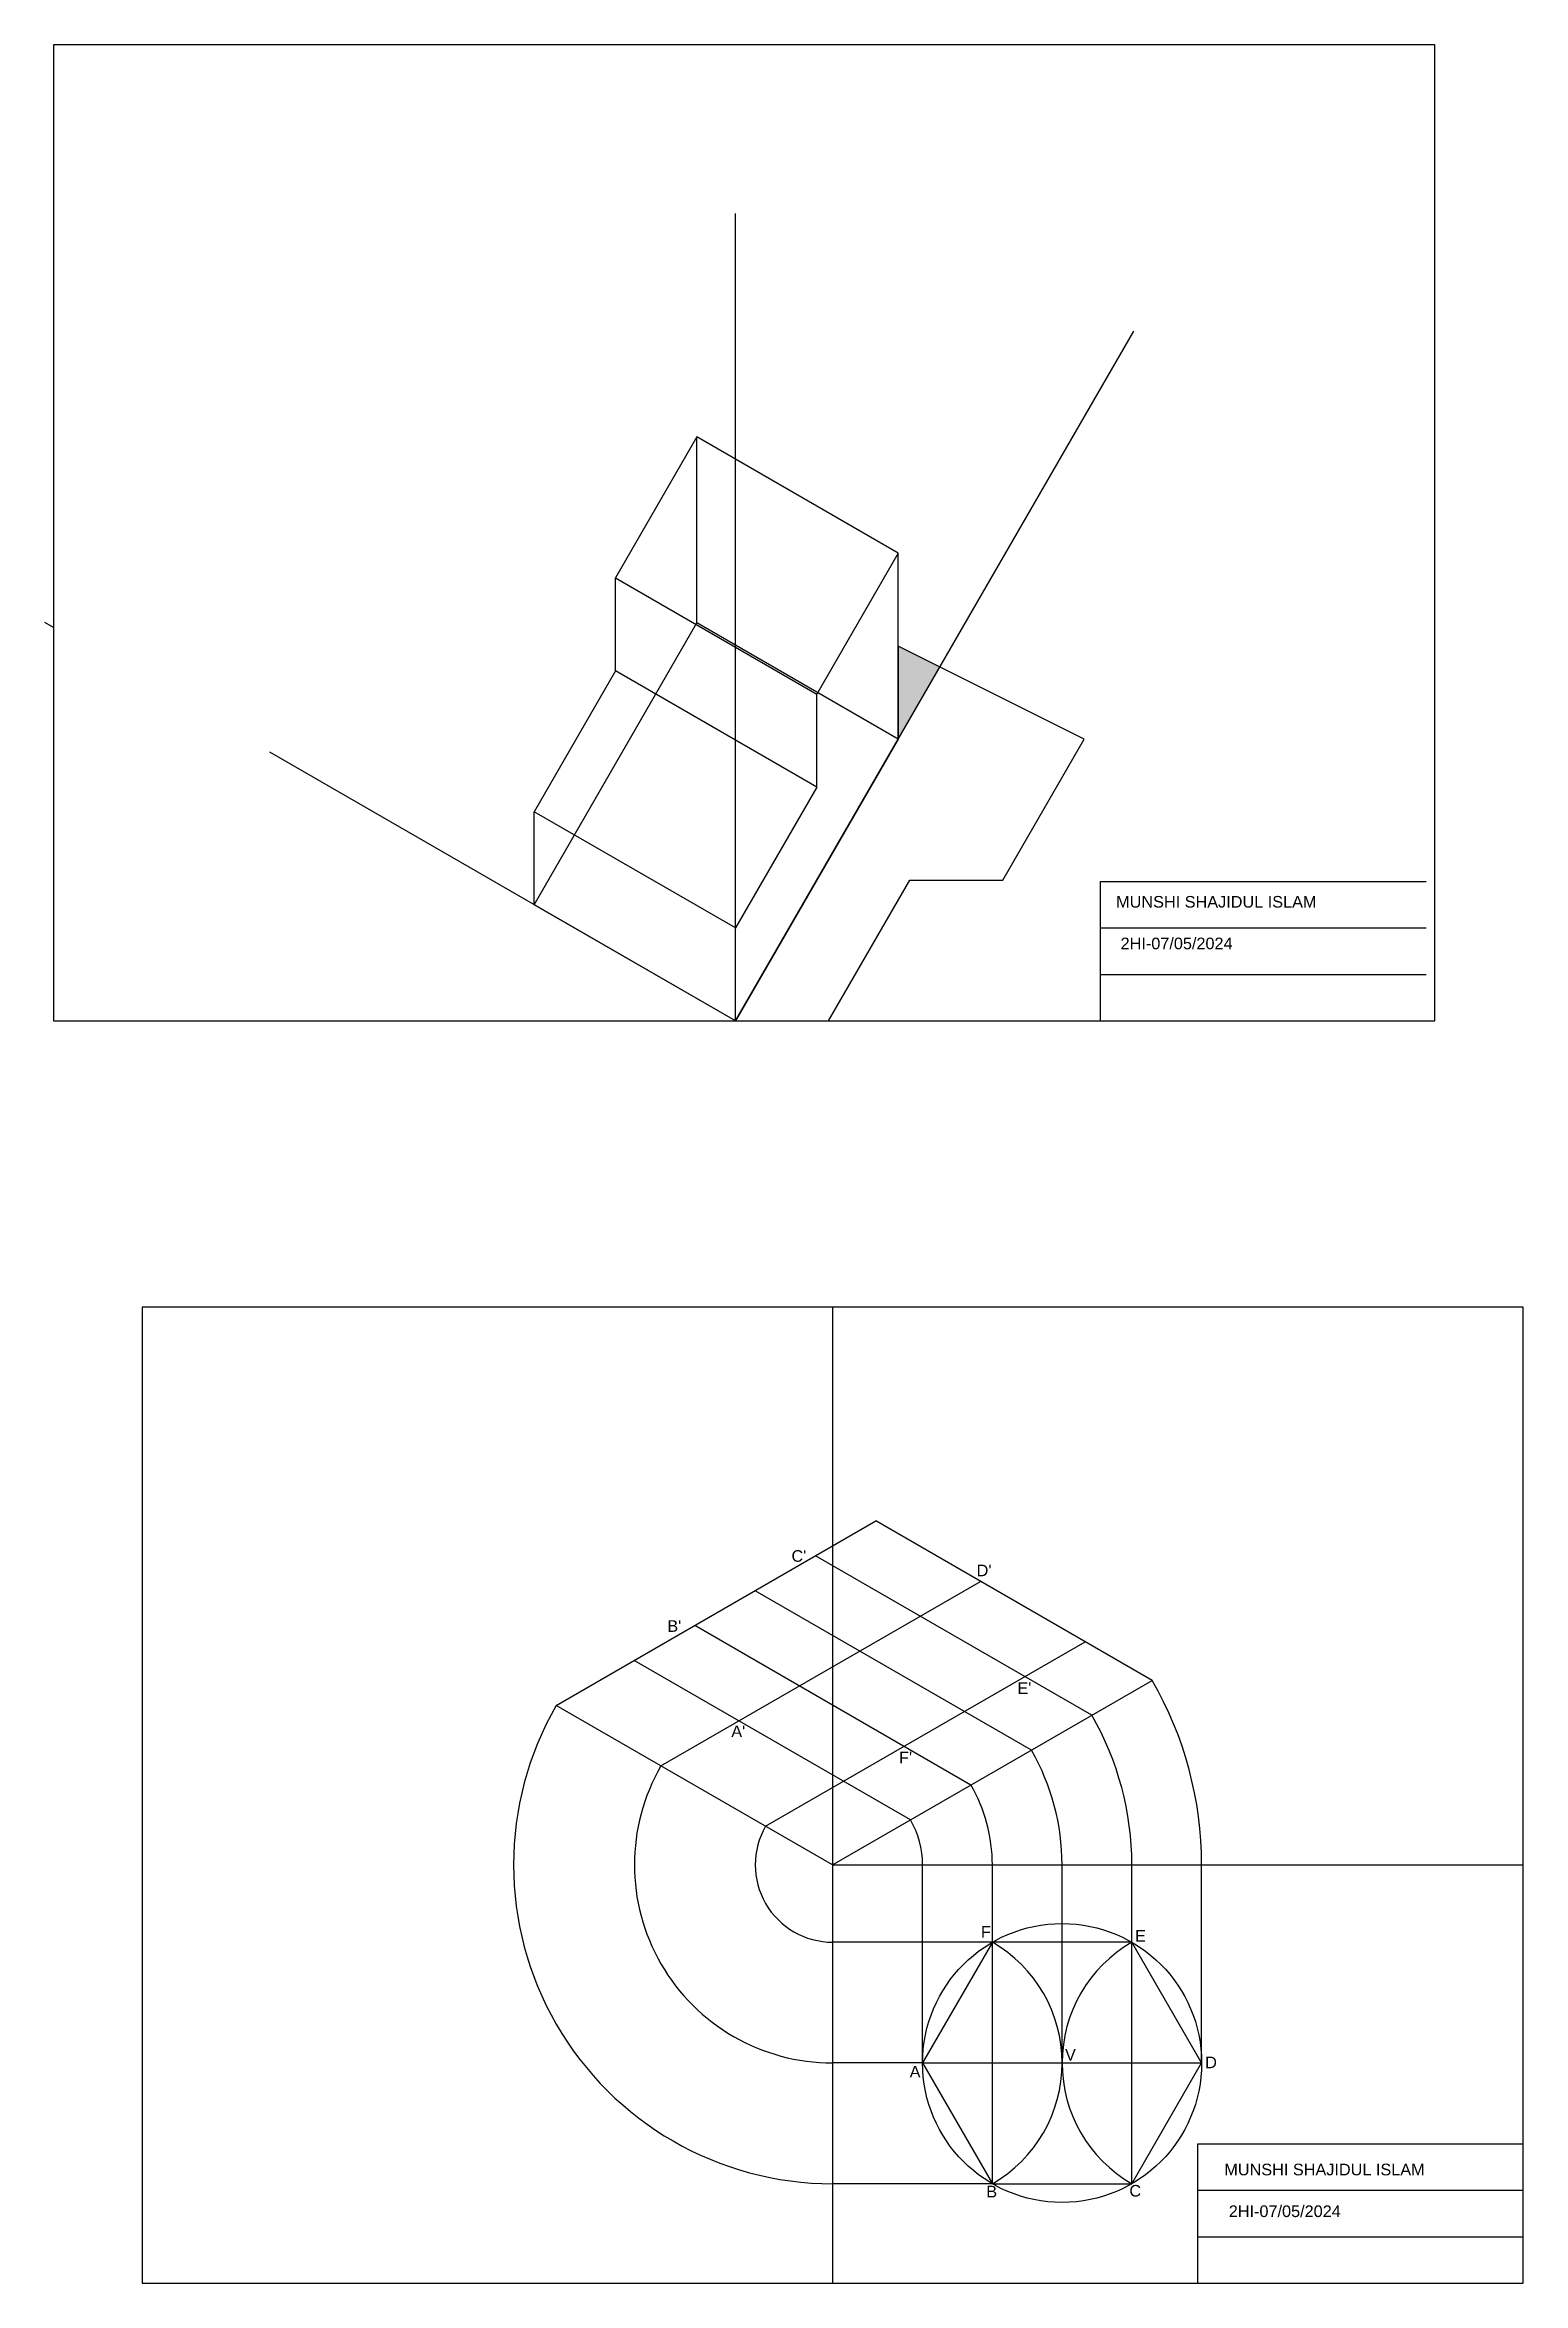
# Model space of a CAD drawing. Header units: millimetres. Extents: x -118128 to 24771, y 4545 to 7418.
# Drawn here: x 23877.6 to 24195.5, y 4545.1 to 5026.7 of the extents above; entities that cross this region are included whole.
import ezdxf

# ---------------------------------------------------------------- set-up
doc = ezdxf.new("R2010")
doc.units = ezdxf.units.MM
doc.layers.get('0').update_dxf_attribs({"color": 255})
doc.layers.add('costruzione', color=7, linetype='Continuous', true_color=0xffffff)
doc.layers.add('squadratura', color=7, linetype='Continuous', plot=False)
for name, color, linetype in [('tav 12 assi', 202, 'Continuous'), ('tav 12 forme', 7, 'Continuous'), ('tav 12 ombre', 249, 'Continuous')]:
    doc.layers.add(name, color=color, linetype=linetype)
doc.styles.get("Standard").update_dxf_attribs({"font": 'arial.ttf'})

msp = doc.modelspace()

# ---------------------------------------------------------------- texts
at = {"char_height": 2.5, "attachment_point": 1}
for s, width, insert in [('MUNSHI SHAJIDUL ISLAM', 57.2846, (24108.01, 4843.54)), ('{\\C256;\\c16777215;2HI-07/05/2024}', 45.1569, (24108.97, 4834.58)), ('MUNSHI SHAJIDUL ISLAM', 57.2846, (24131.27, 4570.82)), ('{\\C256;\\c16777215;2HI-07/05/2024}', 45.1569, (24132.23, 4561.85))]:
    msp.add_mtext_dynamic_manual_height_columns(s, width=width, gutter_width=12.5, heights=[0], dxfattribs=dict(at, insert=insert))
at = {"layer": 'costruzione', "char_height": 2.5, "attachment_point": 1}
for s, insert in [("C'", (24038.2, 4702.81)), ("D'", (24078.01, 4699.7)), ("B'", (24011.51, 4687.74)), ("E'", (24086.78, 4674.4)), ("A'", (24025.26, 4665.09)), ("F'", (24061.33, 4659.48)), ('F', (24078.93, 4621.94)), ('E', (24112.07, 4621.09)), ('V', (24097.02, 4595.52)), ('A', (24063.61, 4591.87)), ('D', (24127.15, 4593.87)), ('B', (24080.09, 4566.08)), ('C', (24110.86, 4566.25))]:
    msp.add_mtext_dynamic_manual_height_columns(s, width=3.5975, gutter_width=12.5, heights=[0], dxfattribs=dict(at, insert=insert))

# ---------------------------------------------------------------- hatches: boundary and pattern name
at = {"layer": 'tav 12 ombre', "true_color": 0x136734}
h = msp.add_hatch(color=116, dxfattribs=at)
h.dxf.hatch_style = 1
h.paths.add_polyline_path([(24101.14, 4877.28), (24070.1, 4892.8), (24026.14, 4816.66), (24046.14, 4816.66), (24063.64, 4846.97), (24083.64, 4846.97)], flags=17)
h.paths.add_polyline_path([(24083.64, 4846.97), (24101.14, 4877.28), (24061.14, 4897.28), (24061.14, 4877.28), (24026.14, 4816.66), (24046.14, 4816.66), (24063.64, 4846.97)])

# ---------------------------------------------------------------- linework, layer by layer
at = {"layer": 'costruzione'}
for p, q in [((24047.04, 4755.11), (24047.04, 4545.11)), ((23987.63, 4669.42), (24056.35, 4709.09)), ((24115.76, 4674.79), (24056.35, 4709.09)), ((24102.77, 4667.29), (24043.36, 4701.59)), ((24010.13, 4656.43), (24078.85, 4696.1)), ((24089.78, 4659.79), (24030.37, 4694.09)), ((24076.79, 4652.29), (24017.38, 4686.59)), ((24032.63, 4643.44), (24101.35, 4683.11)), ((24063.8, 4644.79), (24004.39, 4679.09)), ((24047.04, 4635.12), (24115.76, 4674.79)), ((24047.04, 4635.12), (23987.63, 4669.42)), ((24047.04, 4635.12), (24195.54, 4635.12)), ((24066.39, 4592.49), (24066.39, 4635.12)), ((24081.39, 4566.51), (24081.39, 4635.12)), ((24096.39, 4592.49), (24096.39, 4635.12)), ((24111.39, 4566.51), (24111.39, 4635.12)), ((24126.39, 4592.49), (24126.39, 4635.12)), ((24081.39, 4618.47), (24047.04, 4618.47)), ((24066.39, 4592.49), (24047.04, 4592.49)), ((24066.39, 4592.49), (24126.39, 4592.49)), ((24081.39, 4566.51), (24047.04, 4566.51))]:
    msp.add_line(p, q, dxfattribs=at)
msp.add_lwpolyline([(24081.39, 4618.47), (24066.39, 4592.49), (24081.39, 4566.51), (24111.39, 4566.51), (24126.39, 4592.49), (24111.39, 4618.47), (24081.39, 4618.47)], dxfattribs=at)
msp.add_circle((24096.39, 4592.49), 30, dxfattribs=at)
for centre, radius, start, end in [((24047.04, 4635.12), 79.35, 0, 30), ((24047.04, 4635.12), 68.6, 150, 270), ((24047.04, 4635.12), 64.35, 0, 30), ((24047.04, 4635.12), 49.35, 0, 30), ((24047.04, 4635.12), 42.62, 150, 270), ((24047.04, 4635.12), 34.35, 0, 30), ((24047.04, 4635.12), 16.64, 150, 270), ((24047.04, 4635.12), 19.35, 0, 30), ((24066.39, 4592.49), 30, 300, 60), ((24126.39, 4592.49), 30, 120, 240)]:
    msp.add_arc(centre, radius, start, end, dxfattribs=at)
at = {"layer": 'squadratura'}
for p, q in [((24104.64, 4836.66), (24174.64, 4836.66)), ((24104.64, 4826.66), (24174.64, 4826.66)), ((24125.54, 4565.11), (24195.54, 4565.11)), ((24125.54, 4555.11), (24195.54, 4555.11))]:
    msp.add_line(p, q, dxfattribs=at)
for points in [[(23879.53, 4816.66), (24176.53, 4816.66), (24176.53, 5026.66), (23879.53, 5026.66)], [(23898.54, 4545.11), (24195.54, 4545.11), (24195.54, 4755.11), (23898.54, 4755.11)]]:
    msp.add_lwpolyline(points, close=True, dxfattribs=at)
for points in [[(24104.64, 4816.66), (24104.64, 4846.66), (24174.64, 4846.66)], [(24125.54, 4545.11), (24125.54, 4575.11), (24195.54, 4575.11)]]:
    msp.add_lwpolyline(points, dxfattribs=at)
at = {"layer": 'tav 12 assi'}
for p, q in [((24026.14, 4816.66), (24026.14, 4990.35)), ((24026.14, 4816.66), (24111.82, 4965.06)), ((23879.53, 4901.3), (23877.64, 4902.39)), ((24026.14, 4816.66), (23926.03, 4874.45))]:
    msp.add_line(p, q, dxfattribs=at)
at = {"layer": 'tav 12 forme'}
for p, q in [((24017.84, 4942.28), (24000.34, 4911.97)), ((24017.84, 4902.28), (24017.84, 4942.28)), ((24061.14, 4917.28), (24017.84, 4942.28)), ((24061.14, 4917.28), (24043.64, 4886.97)), ((24061.14, 4877.28), (24061.14, 4917.28)), ((24000.34, 4891.97), (24000.34, 4911.97)), ((24000.34, 4911.97), (24043.64, 4886.97)), ((23982.84, 4841.66), (24017.84, 4902.28)), ((24061.14, 4877.28), (24017.84, 4902.28)), ((24061.14, 4877.28), (24061.14, 4897.28)), ((24000.34, 4891.97), (23982.84, 4861.66)), ((24043.64, 4866.97), (24000.34, 4891.97)), ((24043.64, 4866.97), (24043.64, 4886.97)), ((24026.14, 4816.66), (24061.14, 4877.28)), ((24043.64, 4866.97), (24026.14, 4836.66)), ((23982.84, 4841.66), (23982.84, 4861.66)), ((24026.14, 4836.66), (23982.84, 4861.66)), ((24026.14, 4816.66), (23982.84, 4841.66)), ((24026.14, 4816.66), (24026.14, 4836.66))]:
    msp.add_line(p, q, dxfattribs=at)
at = {"layer": 'tav 12 ombre'}
msp.add_lwpolyline([(24061.14, 4877.28), (24026.14, 4816.66), (24046.14, 4816.66), (24063.64, 4846.97), (24083.64, 4846.97), (24101.14, 4877.28), (24061.14, 4897.28)], close=True, dxfattribs=at)

msp.set_redraw_order([(e.dxf.handle, doc.entitydb.next_handle()) for e in msp.query("TEXT MTEXT ATTDEF DIMENSION ARC_DIMENSION")])  # texts and dimensions are drawn at this point

doc.saveas('drawing.dxf')
